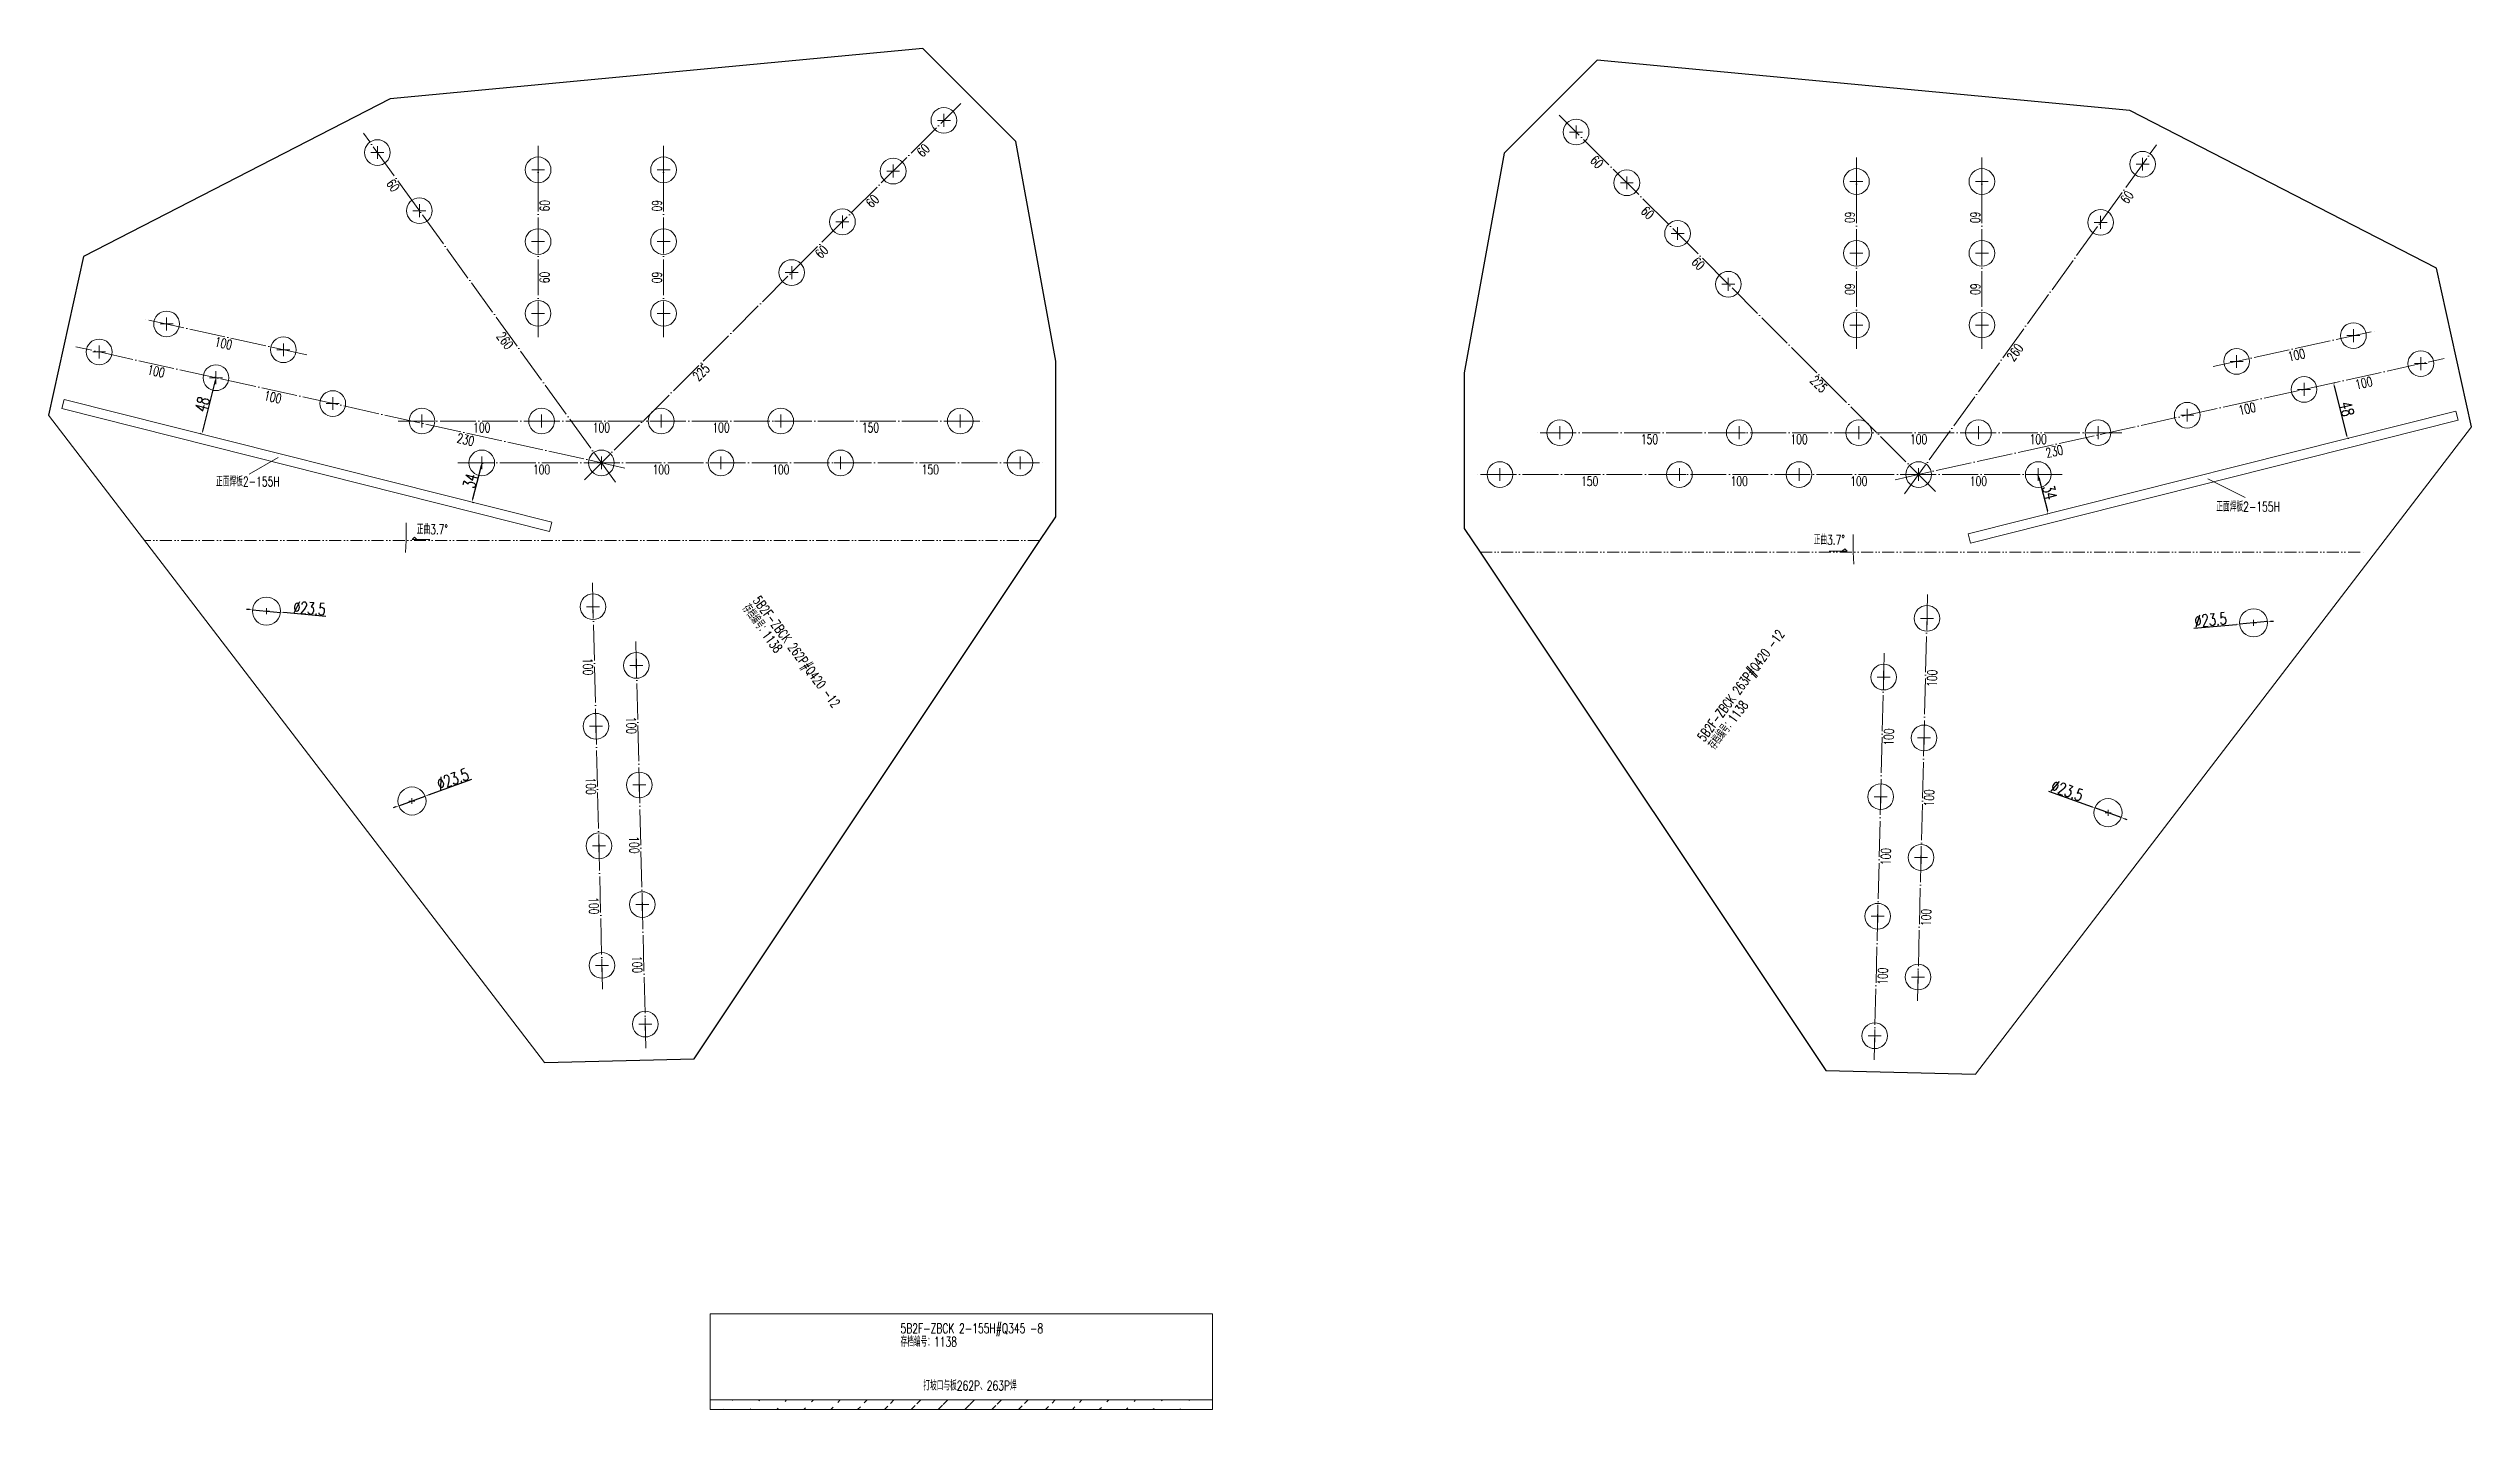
# Model space of a CAD drawing. Header units: millimetres. Extents: x -164 to 144402, y -33030 to 11430.
# Drawn here: x 25273 to 27298, y -15809 to -14671 of the extents above; entities that cross this region are included whole.
import ezdxf
from ezdxf.enums import TextEntityAlignment as Align

# ---------------------------------------------------------------- set-up
doc = ezdxf.new("R2010")
doc.units = ezdxf.units.MM
doc.header["$LTSCALE"] = 20
doc.header["$PDMODE"] = 1
doc.linetypes.add('DASHDOT2X', pattern=[1.75, 1.5, -0.125, 0, -0.125])
doc.linetypes.add('DIVIDE', pattern=[0.875, 0.5, -0.125, 0, -0.125, 0, -0.125])
for name, color, linetype, lineweight in [('1', 7, 'Continuous', 25), ('11', 3, 'Continuous', 13), ('12', 7, 'Continuous', 13), ('5', 1, 'Continuous', 13), ('7', 2, 'DASHDOT2X', 13), ('8', 3, 'DIVIDE', 13)]:
    doc.layers.add(name, color=color, linetype=linetype, lineweight=lineweight)
doc.styles.get("Standard").update_dxf_attribs({"font": 'simplex', "width": 0.7, "bigfont": 'gbhzfs.shx'})
doc.dimstyles.new('dimStyle3', dxfattribs={"dimtxt": 2.1, "dimasz": 1, "dimexe": 1.05, "dimexo": 0, "dimgap": 0.525, "dimtad": 1, "dimzin": 0, "dimdsep": 46, "dimtxsty": 'standard', "dimblk": 'OBLIQUE', "dimblk1": 'OBLIQUE', "dimblk2": 'OBLIQUE', "dimcen": 0.09, "dimadec": 0, "dimazin": 0, "dimtfac": 1, "dimtdec": 1, "dimtmove": 0, "dimatfit": 3, "dimfxl": 0, "dimtolj": 1, "dimtzin": 0, "dimarcsym": 0})

msp = doc.modelspace()

# ---------------------------------------------------------------- texts
at = {"layer": '11', "width": 0.7}
for s, rotation, p in [('60', 45.001857, (26001.064, -14753.575)), ('60', 314.998143, (26569.911, -14763.335)), ('60', 305.819787, (25563.904, -14783.419)), ('60', 89.975089, (25683.432, -14802.69)), ('60', 270, (25785.338, -14802.69)), ('60', 45.001857, (25958.638, -14796.001)), ('60', 314.998143, (26612.337, -14805.762)), ('60', 270, (26782.637, -14812.45)), ('60', 270.024911, (26887.543, -14812.451)), ('60', 54.180213, (27007.071, -14793.179)), ('60', 45.001857, (25916.211, -14838.428)), ('60', 314.998143, (26654.764, -14848.188)), ('60', 89.975089, (25683.406, -14862.69)), ('60', 270, (25785.338, -14862.69)), ('60', 270, (26782.637, -14872.45)), ('60', 270.024911, (26887.569, -14872.451)), ('260', 305.819787, (25657.541, -14913.156)), ('100', 347.544305, (25419.831, -14913.802)), ('260', 54.180213, (26913.434, -14922.916)), ('100', 12.455695, (27151.144, -14923.563)), ('100', 347.544305, (25363.459, -14937.194)), ('225', 45.001857, (25815.449, -14939.196)), ('225', 314.998143, (26755.526, -14948.956)), ('100', 12.455695, (27207.516, -14946.955)), ('100', 347.544305, (25461.105, -14958.763)), ('100', 12.455695, (27109.87, -14968.523)), ('230', 347.544305, (25622.222, -14994.351)), ('230', 12.455695, (26948.753, -15004.111)), ('100', 271.428369, (25727.58, -15187.944)), ('100', 88.571631, (26843.395, -15197.704)), ('100', 271.428369, (25763.815, -15237.056)), ('100', 88.571631, (26807.16, -15246.816)), ('100', 271.428369, (25730.073, -15287.913)), ('100', 88.571631, (26840.902, -15297.673)), ('100', 271.428369, (25766.308, -15337.025)), ('100', 88.571631, (26804.667, -15346.785)), ('100', 271.428369, (25732.565, -15387.882)), ('100', 88.571631, (26838.41, -15397.642)), ('100', 271.428369, (25768.801, -15436.994)), ('100', 88.571631, (26802.174, -15446.754))]:
    msp.add_text(s, height=8, rotation=rotation, dxfattribs=at).set_placement(p, align=Align.TOP_CENTER)
for s, p in [('100', (25634.838, -14984.19)), ('100', (25734.838, -14984.19)), ('100', (25834.838, -14984.19)), ('150', (25959.838, -14984.19)), ('150', (26611.137, -14993.95)), ('100', (26736.137, -14993.95)), ('100', (26836.137, -14993.95)), ('100', (26936.137, -14993.95)), ('100', (25684.838, -15019.19)), ('100', (25784.838, -15019.19)), ('100', (25884.838, -15019.19)), ('150', (26009.838, -15019.19)), ('150', (26561.137, -15028.95)), ('100', (26686.137, -15028.95)), ('100', (26786.137, -15028.95)), ('100', (26886.137, -15028.95))]:
    msp.add_text(s, height=8, dxfattribs=at).set_placement(p, align=Align.TOP_CENTER)
at = {"layer": '12', "width": 0.7}
for s, p in [('正面焊板2-155H', (25439.304, -15039.729)), ('正面焊板2-155H', (27111.598, -15060.746)), ('正曲3.7°', (25593.54, -15079.69)), ('正曲3.7°', (26761.452, -15088.445))]:
    msp.add_text(s, height=8, dxfattribs=at).set_placement(p, align=Align.BOTTOM_CENTER)
for s, rotation, p in [('5B2F-ZBCK 262P#Q420 -12 ', 306.778458, (25859.13, -15134.233)), ('存档编号：1138 ', 306.778458, (25850.159, -15140.939)), ('5B2F-ZBCK 263P#Q420 -12 ', 53.221542, (26658.832, -15252.88)), ('存档编号：1138 ', 53.221542, (26667.803, -15259.586))]:
    msp.add_text(s, height=8, rotation=rotation, dxfattribs=at).set_placement(p, align=Align.BOTTOM_LEFT)
for s, p in [('5B2F-ZBCK 2-155H#Q345 -8 ', (25984.929, -15747.702)), ('存档编号：1138 ', (25984.929, -15758.902)), ('打坡口与板262P、263P焊', (26003.996, -15795.614))]:
    msp.add_text(s, height=8, dxfattribs=at).set_placement(p, align=Align.BOTTOM_LEFT)

# ---------------------------------------------------------------- blocks, each defined once
blk = doc.blocks.new('M20')
for p, q in [((-0.5, 0), (0.5, 0)), ((0, -0.5), (0, 0.5))]:
    blk.add_line(p, q)
blk.add_circle((0, 0), 1)
blk = doc.blocks.new('*D134')
at = {"layer": '12', "color": 0, "lineweight": -2}
for p, q in [((25412, -14948.9), (25401.4, -14991.1)), ((25412, -14946.4), (25411.4, -14946.2)), ((25400.2, -14993.4), (25399.6, -14993.2))]:
    blk.add_line(p, q, dxfattribs=at)
at = {"layer": '12', "color": 0}
for points in [[(25411.6, -14948.8), (25412.4, -14949), (25412.6, -14946.5)], [(25401, -14991), (25401.8, -14991.2), (25400.8, -14993.5)]]:
    blk.add_solid(points, dxfattribs=at)
at = {"layer": 'Defpoints', "color": 0}
for p in [(25412.6, -14946.5), (25400.8, -14993.5), (25400.8, -14993.5)]:
    blk.add_point(p, dxfattribs=at)
at = {"layer": '12', "color": 0, "insert": (25401.2, -14968.7), "char_height": 10, "attachment_point": 5, "rotation": 75.8655}
blk.add_mtext('48', dxfattribs=at)
blk = doc.blocks.new('*D135')
at = {"layer": '12', "color": 0, "lineweight": -2}
for p, q in [((25634.2, -15020.1), (25627.2, -15048)), ((25635.4, -15017.8), (25636.1, -15018)), ((25627.2, -15050.6), (25627.8, -15050.7))]:
    blk.add_line(p, q, dxfattribs=at)
at = {"layer": '12', "color": 0}
for points in [[(25633.8, -15020), (25634.6, -15020.2), (25634.8, -15017.7)], [(25626.8, -15047.9), (25627.6, -15048.1), (25626.6, -15050.4)]]:
    blk.add_solid(points, dxfattribs=at)
at = {"layer": 'Defpoints', "color": 0}
for p in [(25634.8, -15017.7), (25626.6, -15050.4), (25626.6, -15050.4)]:
    blk.add_point(p, dxfattribs=at)
at = {"layer": '12', "color": 0, "insert": (25625.3, -15032.7), "char_height": 10, "attachment_point": 5, "rotation": 75.8655}
blk.add_mtext('34', dxfattribs=at)
blk = doc.blocks.new('*D136')
at = {"layer": '12', "color": 0, "lineweight": -2}
for p, q in [((27183.6, -14950.7), (27184.2, -14950.5)), ((27183.6, -14953.3), (27194, -14994.7)), ((27195.2, -14997), (27195.8, -14996.9))]:
    blk.add_line(p, q, dxfattribs=at)
at = {"layer": '12', "color": 0}
for points in [[(27184, -14953.2), (27183.2, -14953.4), (27183, -14950.8)], [(27194.4, -14994.6), (27193.6, -14994.8), (27194.6, -14997.2)]]:
    blk.add_solid(points, dxfattribs=at)
at = {"layer": 'Defpoints', "color": 0}
for p in [(27183, -14950.8), (27194.6, -14997.2), (27194.6, -14997.2)]:
    blk.add_point(p, dxfattribs=at)
at = {"layer": '12', "color": 0, "insert": (27194.2, -14972.6), "char_height": 10, "attachment_point": 5, "rotation": 284.1345}
blk.add_mtext('48', dxfattribs=at)
blk = doc.blocks.new('*D137')
at = {"layer": '12', "color": 0, "lineweight": -2}
for p, q in [((26935.5, -15027.6), (26934.9, -15027.8)), ((26936.7, -15029.9), (26943.8, -15057.7)), ((26943.8, -15060.3), (26943.2, -15060.5))]:
    blk.add_line(p, q, dxfattribs=at)
at = {"layer": '12', "color": 0}
for points in [[(26937.2, -15029.8), (26936.3, -15030), (26936.1, -15027.5)], [(26944.2, -15057.6), (26943.4, -15057.9), (26944.4, -15060.2)]]:
    blk.add_solid(points, dxfattribs=at)
at = {"layer": 'Defpoints', "color": 0}
for p in [(26936.1, -15027.5), (26944.4, -15060.2), (26944.4, -15060.2)]:
    blk.add_point(p, dxfattribs=at)
at = {"layer": '12', "color": 0, "insert": (26945.7, -15042.4), "char_height": 10, "attachment_point": 5, "rotation": 284.1345}
blk.add_mtext('34', dxfattribs=at)
blk = doc.blocks.new('*D138')
at = {"layer": '12', "color": 0, "lineweight": -2}
for p, q in [((25440.6, -15140.4), (25438.1, -15140.2)), ((25443.1, -15140.6), (25466.5, -15142.7)), ((25504.6, -15146.1), (25469, -15142.9))]:
    blk.add_line(p, q, dxfattribs=at)
at = {"layer": '12', "color": 0}
for points in [[(25440.7, -15140), (25440.6, -15140.8), (25443.1, -15140.6)], [(25469.1, -15142.5), (25469, -15143.3), (25466.5, -15142.7)]]:
    blk.add_solid(points, dxfattribs=at)
at = {"layer": 'Defpoints', "color": 0}
for p in [(25443.1, -15140.6), (25466.5, -15142.7)]:
    blk.add_point(p, dxfattribs=at)
at = {"layer": '12', "color": 0, "insert": (25490.7, -15139.2), "char_height": 10, "attachment_point": 5, "rotation": 354.9231}
blk.add_mtext('∅23.5', dxfattribs=at)
blk = doc.blocks.new('*D139')
at = {"layer": '12', "color": 0, "lineweight": -2}
for p, q in [((25626.2, -15282.3), (25589.9, -15295.5)), ((25563.1, -15305.3), (25560.7, -15306.1)), ((25565.4, -15304.4), (25587.5, -15296.4))]:
    blk.add_line(p, q, dxfattribs=at)
at = {"layer": '12', "color": 0}
for points in [[(25562.9, -15304.9), (25563.2, -15305.7), (25565.4, -15304.4)], [(25589.7, -15295.1), (25590, -15295.9), (25587.5, -15296.4)]]:
    blk.add_solid(points, dxfattribs=at)
at = {"layer": 'Defpoints', "color": 0}
for p in [(25565.4, -15304.4), (25587.5, -15296.4)]:
    blk.add_point(p, dxfattribs=at)
at = {"layer": '12', "color": 0, "insert": (25610.6, -15282), "char_height": 10, "attachment_point": 5, "rotation": 19.9895}
blk.add_mtext('∅23.5', dxfattribs=at)
blk = doc.blocks.new('*D140')
at = {"layer": '12', "color": 0, "lineweight": -2}
for p, q in [((27066.3, -15155.8), (27102, -15152.7)), ((27127.9, -15150.4), (27104.4, -15152.4)), ((27130.3, -15150.1), (27132.8, -15149.9))]:
    blk.add_line(p, q, dxfattribs=at)
at = {"layer": '12', "color": 0}
for points in [[(27101.9, -15152.2), (27102, -15153.1), (27104.4, -15152.4)], [(27130.3, -15149.7), (27130.4, -15150.6), (27127.9, -15150.4)]]:
    blk.add_solid(points, dxfattribs=at)
at = {"layer": 'Defpoints', "color": 0}
for p in [(27104.4, -15152.4), (27127.9, -15150.4)]:
    blk.add_point(p, dxfattribs=at)
at = {"layer": '12', "color": 0, "insert": (27080.2, -15148.9), "char_height": 10, "attachment_point": 5, "rotation": 5.0769}
blk.add_mtext('∅23.5', dxfattribs=at)
blk = doc.blocks.new('*D141')
at = {"layer": '12', "color": 0, "lineweight": -2}
for p, q in [((26944.8, -15292.1), (26981.1, -15305.3)), ((27005.5, -15314.2), (26983.5, -15306.1)), ((27007.9, -15315), (27010.2, -15315.9))]:
    blk.add_line(p, q, dxfattribs=at)
at = {"layer": '12', "color": 0}
for points in [[(26981.3, -15304.9), (26981, -15305.7), (26983.5, -15306.1)], [(27008, -15314.6), (27007.8, -15315.4), (27005.5, -15314.2)]]:
    blk.add_solid(points, dxfattribs=at)
at = {"layer": 'Defpoints', "color": 0}
for p in [(26983.5, -15306.1), (27005.5, -15314.2)]:
    blk.add_point(p, dxfattribs=at)
at = {"layer": '12', "color": 0, "insert": (26960.3, -15291.7), "char_height": 10, "attachment_point": 5, "rotation": 340.0105}
blk.add_mtext('∅23.5', dxfattribs=at)

# ---------------------------------------------------------------- dimensions: what is measured, and where the dimension line sits
at = {"layer": '12'}
for p1, p2, picture, middle in [((25412.605, -14946.514), (25400.763, -14993.542), '*D134', (25401.229, -14968.654)), ((27182.955, -14950.844), (27194.617, -14997.157), '*D136', (27194.241, -14972.627)), ((25634.838, -15017.69), (25626.598, -15050.412), '*D135', (25625.263, -15032.677)), ((26936.137, -15027.45), (26944.377, -15060.173), '*D137', (26945.712, -15042.438))]:
    dim = msp.add_aligned_dim(p1=p1, p2=p2, distance=0, dimstyle='dimStyle3', override={"dimtxt": 10, "dimasz": 2.5, "dimexe": 1.25, "dimexo": 0.625, "dimgap": 0.625, "dimdec": 0, "dimzin": 8, "dimcen": 2.5, "dimtdec": 2, "dimtolj": 0, "dimtzin": 8}, dxfattribs=at)
    dim.commit()
    dim.dimension.update_dxf_attribs({"geometry": picture, "text_midpoint": middle})
for p1, p2, picture, middle in [((25443.124, -15140.597), (25466.532, -15142.676), '*D138', (25490.229, -15144.781)), ((27127.851, -15150.357), (27104.443, -15152.437), '*D140', (27080.746, -15154.542)), ((25565.428, -15304.408), (25587.512, -15296.375), '*D139', (25612.568, -15287.26)), ((27005.547, -15314.169), (26983.463, -15306.135), '*D141', (26958.407, -15297.021))]:
    dim = msp.add_diameter_dim_2p(p1=p1, p2=p2, dimstyle='dimStyle3', override={"dimtxt": 10, "dimasz": 2.5, "dimexe": 1.25, "dimexo": 0.625, "dimgap": 0.625, "dimzin": 8, "dimcen": 2.5, "dimtdec": 2, "dimtolj": 0, "dimtzin": 8}, dxfattribs=at)
    dim.commit()
    dim.dimension.update_dxf_attribs({"geometry": picture, "text_midpoint": middle, "dimtype": 163})

# ---------------------------------------------------------------- hatches: boundary and pattern name
at = {"layer": '12'}
h = msp.add_hatch(dxfattribs=at)
h.set_pattern_fill('ANSI31', color=256, scale=5, style=0)
edge = h.paths.add_edge_path()
edge.add_line((25825.894, -15809.178), (26245.894, -15809.178))
edge.add_line((25825.894, -15801.178), (26245.894, -15801.178))

# ---------------------------------------------------------------- linework, layer by layer
at = {"layer": '1'}
for p, q in [((26003.539, -14671.197), (25558.386, -14713.406)), ((26081.321, -14748.979), (26003.539, -14671.197)), ((26567.436, -14680.958), (26489.654, -14758.739)), ((27012.589, -14723.167), (26567.436, -14680.958)), ((25558.386, -14713.406), (25301.842, -14845.24)), ((27269.133, -14855.001), (27012.589, -14723.167)), ((26114.838, -14932.69), (26081.321, -14748.979)), ((26489.654, -14758.739), (26456.137, -14942.45)), ((25301.842, -14845.24), (25272.57, -14977.759)), ((27298.405, -14987.52), (27269.133, -14855.001)), ((26114.838, -15062.69), (26114.838, -14932.69)), ((26456.137, -14942.45), (26456.137, -15072.45)), ((26101.488, -15082.69), (26114.838, -15062.69)), ((25812.282, -15515.934), (26101.488, -15082.69)), ((26456.137, -15072.45), (26469.487, -15092.45)), ((26469.487, -15092.45), (26758.693, -15525.695)), ((25687.321, -15519.05), (25812.282, -15515.934)), ((26758.693, -15525.695), (26883.654, -15528.811))]:
    msp.add_line(p, q, dxfattribs=at)
at = {"layer": '12'}
for p, q in [((25285.724, -14964.572), (25283.771, -14972.33)), ((25272.57, -14977.759), (25687.321, -15519.05)), ((27298.405, -14987.52), (26883.654, -15528.811)), ((27285.251, -14974.333), (27287.204, -14982.091)), ((25464.551, -15013.257), (25440.366, -15027.158)), ((27077.909, -15031.118), (27109.045, -15046.674)), ((25571.54, -15082.69), (25571.54, -15067.69)), ((25693.293, -15067.208), (25691.34, -15074.966)), ((25571.54, -15082.69), (25570.969, -15092.669)), ((25576.54, -15081.69), (25578.54, -15079.69)), ((25591.54, -15081.69), (25576.54, -15081.69)), ((25578.54, -15079.69), (25580.54, -15081.69)), ((26761.335, -15091.45), (26776.335, -15091.45)), ((26774.335, -15089.45), (26772.335, -15091.45)), ((26776.335, -15091.45), (26774.335, -15089.45)), ((26781.335, -15092.45), (26781.335, -15077.45)), ((26781.335, -15092.45), (26781.906, -15102.43)), ((26877.682, -15076.968), (26879.635, -15084.726)), ((25452.328, -15141.636), (25457.328, -15141.636)), ((25454.828, -15144.136), (25454.828, -15139.136)), ((27113.647, -15151.397), (27118.647, -15151.397)), ((27116.147, -15153.897), (27116.147, -15148.897)), ((25573.97, -15300.391), (25578.97, -15300.391)), ((25576.47, -15302.891), (25576.47, -15297.891)), ((26997.005, -15310.152), (26992.005, -15310.152)), ((26994.505, -15312.652), (26994.505, -15307.652)), ((25825.894, -15729.178), (25825.894, -15809.178)), ((26245.894, -15729.178), (25825.894, -15729.178)), ((26245.894, -15809.178), (26245.894, -15729.178)), ((25825.894, -15801.178), (26245.894, -15801.178)), ((25825.894, -15809.178), (26245.894, -15809.178))]:
    msp.add_line(p, q, dxfattribs=at)
for centre in [(25454.828, -15141.636), (27116.147, -15151.397), (25576.47, -15300.391), (26994.505, -15310.152)]:
    msp.add_circle(centre, 11.75, dxfattribs=at)
at = {"layer": '7'}
for p, q in [((25720.696, -15031.832), (26035.358, -14717.159)), ((26850.279, -15041.593), (26535.616, -14726.919)), ((25746.543, -15033.907), (25535.858, -14741.998)), ((25681.884, -14912.69), (25681.954, -14752.69)), ((25786.838, -14912.69), (25786.838, -14752.69)), ((26784.137, -14922.45), (26784.137, -14762.45)), ((26824.432, -15043.667), (27035.117, -14751.758)), ((26889.091, -14922.45), (26889.021, -14762.45)), ((25488.507, -14927.435), (25351.802, -14897.24)), ((27082.468, -14937.196), (27219.173, -14907)), ((25754.368, -15022.003), (25295.43, -14920.632)), ((26816.607, -15031.764), (27275.545, -14930.392)), ((25564.838, -14982.69), (26054.838, -14982.69)), ((27006.137, -14992.45), (26516.137, -14992.45)), ((25614.838, -15017.69), (26104.838, -15017.69)), ((26956.137, -15027.45), (26466.137, -15027.45)), ((25727.335, -15117.928), (25735.81, -15457.822)), ((26843.64, -15127.689), (26835.165, -15467.583)), ((25763.57, -15167.04), (25772.045, -15506.934)), ((26807.405, -15176.801), (26798.93, -15516.695))]:
    msp.add_line(p, q, dxfattribs=at)
at = {"layer": '7', "color": 0, "linetype": 'ByBlock'}
for p, q in [((25693.293, -15067.208), (25285.724, -14964.572)), ((25691.34, -15074.966), (25283.771, -14972.33)), ((26877.682, -15076.968), (27285.251, -14974.333)), ((26879.635, -15084.726), (27287.204, -14982.091))]:
    msp.add_line(p, q, dxfattribs=at)
at = {"layer": '8'}
for p, q in [((26101.488, -15082.69), (25352.97, -15082.69)), ((26469.487, -15092.45), (27209.837, -15092.45))]:
    msp.add_line(p, q, dxfattribs=at)

# ---------------------------------------------------------------- block references
at = {"layer": '5', "xscale": 10.75, "yscale": 10.75, "zscale": 10.75}
for p in [(26021.217, -14731.301), (25547.563, -14758.215), (26549.758, -14741.062), (25681.945, -14772.69), (25786.838, -14772.69), (25978.79, -14773.727), (27023.412, -14767.975), (26592.185, -14783.488), (26784.137, -14782.45), (26889.03, -14782.45), (25582.677, -14806.866), (25936.364, -14816.154), (26988.298, -14816.627), (25681.919, -14832.69), (25786.838, -14832.69), (26634.611, -14825.914), (25893.937, -14858.58), (26784.137, -14842.45), (26889.056, -14842.45), (26677.038, -14868.341), (25681.893, -14892.69), (25786.838, -14892.69), (25371.331, -14901.553), (26784.137, -14902.45), (26889.082, -14902.45), (27199.644, -14911.314), (25314.959, -14924.945), (25468.978, -14923.122), (27101.997, -14932.882), (27256.016, -14934.706), (25412.605, -14946.514), (27158.369, -14956.274), (25510.252, -14968.082), (27060.723, -14977.843), (25584.838, -14982.69), (25684.838, -14982.69), (25784.838, -14982.69), (25884.838, -14982.69), (26034.838, -14982.69), (26536.137, -14992.45), (26686.137, -14992.45), (26786.137, -14992.45), (26886.137, -14992.45), (26986.137, -14992.45), (25634.838, -15017.69), (25734.838, -15017.69), (25834.838, -15017.69), (25934.838, -15017.69), (26084.838, -15017.69), (26486.137, -15027.45), (26636.137, -15027.45), (26736.137, -15027.45), (26836.137, -15027.45), (26936.137, -15027.45), (25727.833, -15137.922), (26843.142, -15147.682), (25764.069, -15187.034), (26806.906, -15196.794), (25730.326, -15237.891), (26840.649, -15247.651), (25766.561, -15287.003), (26804.414, -15296.763), (25732.819, -15337.86), (26838.156, -15347.62), (25769.054, -15386.972), (26801.921, -15396.732), (25735.311, -15437.829), (26835.664, -15447.589), (25771.547, -15486.941), (26799.428, -15496.701)]:
    msp.add_blockref('M20', p, dxfattribs=at)

msp.set_redraw_order([(e.dxf.handle, doc.entitydb.next_handle()) for e in msp.query("TEXT MTEXT ATTDEF DIMENSION ARC_DIMENSION")])  # texts and dimensions are drawn at this point

doc.saveas('drawing.dxf')
